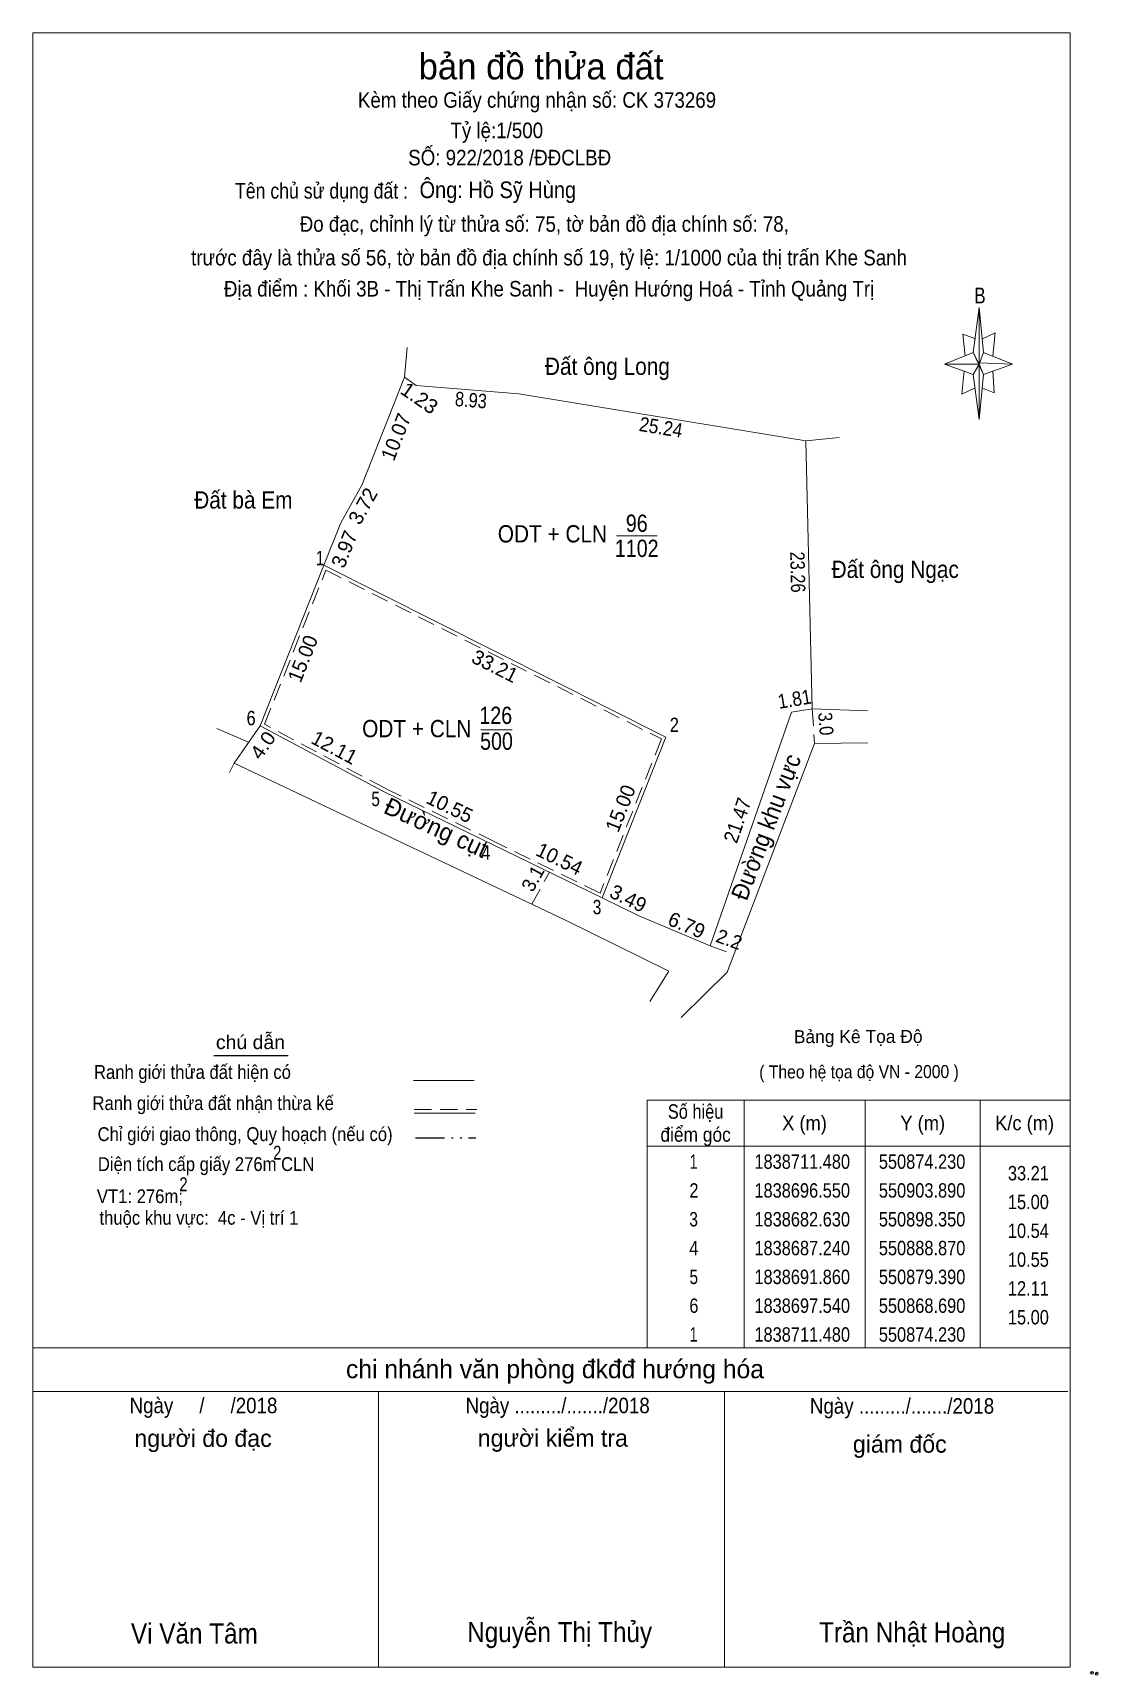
# Model space of a CAD drawing. Header units: metres. Extents: x 550403 to 551646, y 1838614 to 1838792.
# Drawn here: x 550849 to 550941.4, y 1838615.2 to 1838757.7 of the extents above; entities that cross this region are included whole.
import ezdxf
from ezdxf.enums import TextEntityAlignment as Align

# ---------------------------------------------------------------- set-up
doc = ezdxf.new("R2010")
doc.units = ezdxf.units.M
doc.header["$LTSCALE"] = 0.5
doc.header["$PDMODE"] = 32
doc.header["$PDSIZE"] = 0.25
for name, pattern in [('DASH_DOUBLE_DOT', [9.2, 5, -1.2, 0.3, -1.2, 0.3, -1.2]), ('MEDIUM_DASHED', [4.5, 3, -1.5]), ('SHORT_DASHED', [2.7, 1.5, -1.2])]:
    doc.linetypes.add(name, pattern=pattern)
for name, color, linetype, lineweight in [('10', 7, 'Continuous', 13), ('16', 7, 'Continuous', 25), ('2', 7, 'SHORT_DASHED', 13), ('5', 7, 'Continuous', 13), ('55', 7, 'Continuous', 13), ('63', 7, 'Continuous', 13)]:
    doc.layers.add(name, color=color, linetype=linetype, lineweight=lineweight)
doc.layers.add('34', color=7, linetype='Continuous')

msp = doc.modelspace()

# ---------------------------------------------------------------- texts
at = {"layer": '10'}
for s, width, p in [('Đất ông Long', 0.9, (550898.82, 1838728)), ('Đất bà Em', 0.9, (550867.235, 1838716.4)), ('96', 0.85, (550901.365, 1838714.38)), ('1102', 0.85, (550901.36, 1838712.2)), ('Đất ông Ngạc', 0.9, (550923.79, 1838710.38)), ('126', 0.85, (550889.13, 1838697.71)), ('500', 0.85, (550889.195, 1838695.47))]:
    msp.add_text(s, height=1.5, dxfattribs=dict(at, width=width)).set_placement(p, align=Align.CENTER)
for s, height, rotation, width, p in [('1.23', 1.25, 325.275, 1.05, (550882.154, 1838725.4815)), ('8.93', 1.25, 355.375, 0.85, (550886.9296, 1838725.1952)), ('25.24', 1.25, 350.676, 0.9, (550903.3637, 1838722.8391)), ('23.26', 1.25, 271.331, 0.85, (550914.7124, 1838710.8745)), ('1.81', 1.25, 9.514, 0.9, (550915.1567, 1838699.2574)), ('3.0', 1.2, 274.384, 0.9, (550917.1766, 1838697.6809)), ('4.0', 1.2, 54.936, 1.1, (550869.4198, 1838695.5253)), ('Đường khu vực', 1.5, 69.075, 0.95, (550913.2796, 1838688.5071)), ('21.47', 1.25, 70.856, 0.95, (550910.6878, 1838689.145))]:
    msp.add_text(s, height=height, rotation=rotation, dxfattribs=dict(at, width=width)).set_placement(p, align=Align.CENTER)
for s, height, rotation, p in [('10.07', 1.25, 68.452, (550881.0565, 1838722.3905)), ('3.72', 1.25, 60.886, (550878.1498, 1838716.3159)), ('3.97', 1.25, 68.279, (550876.573, 1838712.6437)), ('15.00', 1.25, 68.326, (550872.9727, 1838703.1492)), ('33.21', 1.25, 333.281, (550888.784, 1838702.1718)), ('12.11', 1.25, 332.039, (550874.847, 1838695.1149)), ('15.00', 1.25, 68.298, (550900.5317, 1838690.1639)), ('Đường cụt', 1.5, 335.386, (550883.6476, 1838688.041)), ('10.55', 1.25, 334.018, (550884.8612, 1838689.9832)), ('10.54', 1.25, 334.067, (550894.3867, 1838685.4428)), ('3.1', 1.2, 61.211, (550892.8758, 1838684.016)), ('3.49', 1.25, 334.022, (550900.3562, 1838682.0163)), ('6.79', 1.25, 337.023, (550905.451, 1838679.6808)), ('2.2', 1.2, 340.152, (550909.1863, 1838678.4543))]:
    msp.add_text(s, height=height, rotation=rotation, dxfattribs=at).set_placement(p, align=Align.CENTER)
for s, height, width, p in [('ODT + CLN ', 1.5, 0.9, (550899.29, 1838713.46)), (' 1', 1.25, 0.75, (550874.23, 1838711.48)), (' 6', 1.25, 0.85, (550868.3, 1838697.6)), ('ODT + CLN ', 1.5, 0.9, (550887.52, 1838696.56)), (' 2', 1.25, 0.85, (550905.02, 1838697.01)), (' 5', 1.25, 0.8, (550879.08, 1838690.58)), (' 4', 1.25, 0.85, (550888.68, 1838685.93)), (' 3', 1.25, 0.8, (550898.29, 1838681.2))]:
    msp.add_text(s, height=height, dxfattribs=dict(at, width=width)).set_placement(p, align=Align.RIGHT)
for p in [(550868.1049, 1838697.86), (550868.1049, 1838697.86), (550868.1049, 1838697.86), (550867.3949, 1838696.25), (550867.3949, 1838696.25), (550867.3949, 1838696.25), (550866.5249, 1838694.28), (550866.5249, 1838694.28), (550866.5249, 1838694.28)]:
    msp.add_text('D', height=0.01, dxfattribs=at).set_placement(p, align=Align.CENTER)
at = {"layer": '16', "width": 0.8}
for p in [(550870.175, 1838659.91), (550862.035, 1838657.17)]:
    msp.add_text('2', height=1.2, dxfattribs=at).set_placement(p, align=Align.CENTER)
at = {"layer": '2', "width": 0.9}
msp.add_text('Tỷ lệ:1/500', height=1.35, dxfattribs=at).set_placement((550889.22, 1838748.54), align=Align.CENTER)
at = {"layer": '34', "width": 0.9}
msp.add_text('Ông: Hồ Sỹ Hùng', height=1.44, dxfattribs=at).set_placement((550882.52, 1838743.34))
at = {"layer": '5'}
for s, height, p in [('bản đồ thửa đất', 2.25, (550893.065, 1838753.64)), ('chi nhánh văn phòng đkđđ hướng hóa', 1.6, (550894.27, 1838640.94)), ('người đo đạc', 1.5, (550863.735, 1838634.98)), ('người kiểm tra', 1.5, (550894.085, 1838635)), ('giám đốc', 1.5, (550924.185, 1838634.48))]:
    msp.add_text(s, height=height, dxfattribs=at).set_placement(p, align=Align.CENTER)
for s, height, width, p in [('Kèm theo Giấy chứng nhận số: CK 373269', 1.35, 0.9, (550892.71, 1838751.18)), ('SỐ: 922/2018 /ĐĐCLBĐ', 1.35, 0.9, (550890.34, 1838746.18)), ('Tên chủ sử dụng đất :', 1.35, 0.85, (550874.015, 1838743.3)), ('Đo đạc, chỉnh lý từ thửa số: 75, tờ bản đồ địa chính số: 78, ', 1.35, 0.9, (550893.57, 1838740.42)), ('trước đây là thửa số 56, tờ bản đồ địa chính số 19, tỷ lệ: 1/1000 của thị trấn Khe Sanh', 1.35, 0.9, (550893.755, 1838737.5)), ('Địa điểm : Khối 3B - Thị Trấn Khe Sanh -  Huyện Hướng Hoá - Tỉnh Quảng Trị ', 1.35, 0.9, (550893.985, 1838734.8)), ('B', 1.378, 0.8, (550931.14, 1838734.2)), ('chú dẫn', 1.2, 1.05, (550867.85, 1838669.5)), ('Ranh giới thửa đất hiện có ', 1.2, 0.9, (550863.015, 1838666.91)), ('Ranh giới thửa đất nhận thừa kế', 1.2, 0.9, (550864.615, 1838664.21)), ('Chỉ giới giao thông, Quy hoạch (nếu có)', 1.2, 0.9, (550867.385, 1838661.52)), ('Diện tích cấp giấy 276m CLN', 1.2, 0.9, (550864.005, 1838658.92)), ('VT1: 276m; ', 1.2, 0.9, (550858.46, 1838656.13)), ('thuộc khu vực:  4c - Vị trí 1', 1.2, 0.9, (550863.38, 1838654.26)), ('Ngày     /     /2018', 1.35, 0.9, (550863.775, 1838637.9)), ('Ngày ........./......./2018', 1.35, 0.9, (550894.5, 1838637.9)), ('Ngày ........./......./2018', 1.35, 0.9, (550924.38, 1838637.86)), ('Vi Văn Tâm', 1.75, 0.9, (550862.985, 1838617.92)), ('Nguyễn Thị Thủy', 1.75, 0.9, (550894.675, 1838618.04)), ('Trần Nhật Hoàng', 1.75, 0.9, (550925.26, 1838618.02))]:
    msp.add_text(s, height=height, dxfattribs=dict(at, width=width)).set_placement(p, align=Align.CENTER)
at = {"layer": '55'}
msp.add_text('Bảng Kê Tọa Độ', height=1.13, rotation=0.127, dxfattribs=at).set_placement((550920.5788, 1838670.0233), align=Align.CENTER)
at = {"layer": '55', "width": 0.9}
msp.add_text('( Theo hệ tọa độ VN - 2000 )', height=1.13, rotation=0.127, dxfattribs=at).set_placement((550920.6488, 1838666.9689), align=Align.CENTER)
at = {"layer": '63'}
for s, width, p in [('Số hiệu', 0.85, (550906.47, 1838663.46)), ('X (m)', 0.95, (550915.92, 1838662.46)), ('Y (m)', 0.95, (550926.175, 1838662.46)), ('K/c (m)', 0.95, (550935.015, 1838662.46)), ('điểm góc', 0.9, (550906.47, 1838661.46)), (' 1', 0.75, (550906.12, 1838659.11)), ('1838711.480', 0.85, (550915.72, 1838659.11)), ('550874.230', 0.85, (550926.12, 1838659.11)), (' 2', 0.85, (550906.125, 1838656.61)), ('1838696.550', 0.85, (550915.72, 1838656.61)), ('550903.890', 0.85, (550926.12, 1838656.61)), (' 3', 0.8, (550906.115, 1838654.11)), ('1838682.630', 0.85, (550915.72, 1838654.11)), ('550898.350', 0.85, (550926.12, 1838654.11)), (' 4', 0.85, (550906.12, 1838651.61)), ('1838687.240', 0.85, (550915.72, 1838651.61)), ('550888.870', 0.85, (550926.12, 1838651.61)), (' 5', 0.8, (550906.125, 1838649.11)), ('1838691.860', 0.85, (550915.72, 1838649.11)), ('550879.390', 0.85, (550926.12, 1838649.11)), (' 6', 0.85, (550906.125, 1838646.61)), ('1838697.540', 0.85, (550915.72, 1838646.61)), ('550868.690', 0.85, (550926.12, 1838646.61)), (' 1', 0.75, (550906.12, 1838644.11)), ('1838711.480', 0.85, (550915.72, 1838644.11)), ('550874.230', 0.85, (550926.12, 1838644.11))]:
    msp.add_text(s, height=1.25, dxfattribs=dict(at, width=width)).set_placement(p, align=Align.CENTER)
at = {"layer": '63', "width": 0.85}
for s, p in [('33.21', (550937.12, 1838658.11)), ('15.00', (550937.12, 1838655.61)), ('10.54', (550937.12, 1838653.11)), ('10.55', (550937.12, 1838650.61)), ('12.11', (550937.12, 1838648.11)), ('15.00', (550937.12, 1838645.61))]:
    msp.add_text(s, height=1.25, dxfattribs=at).set_placement(p, align=Align.RIGHT)

# ---------------------------------------------------------------- linework, layer by layer
at = {"layer": '10'}
for p, q in [((550881.21, 1838727.79), (550881.44, 1838730.38)), ((550916.03, 1838722.28), (550918.94, 1838722.56)), ((550899.61, 1838714.04), (550903.13, 1838714.04)), ((550868.69, 1838697.54), (550874.23, 1838711.48)), ((550916.57, 1838699.03), (550921.38, 1838698.85)), ((550867.69, 1838696.12), (550864.93, 1838697.33)), ((550868.69, 1838697.54), (550866.43, 1838694.32)), ((550868.69, 1838697.54), (550879.39, 1838691.86)), ((550887.83, 1838697.2), (550890.55, 1838697.2)), ((550903.9, 1838696.57), (550898.35, 1838682.63)), ((550866.43, 1838694.32), (550866.02, 1838693.5)), ((550866.43, 1838694.32), (550895.13, 1838680.71)), ((550895.13, 1838680.71), (550904.14, 1838676.27)), ((550904.14, 1838676.27), (550902.51, 1838673.62))]:
    msp.add_line(p, q, dxfattribs=at)
at = {"layer": '10', "linetype": 'MEDIUM_DASHED'}
for p, q in [((550916.57, 1838699.03), (550916.8, 1838696.03)), ((550892.26, 1838682.07), (550893.79, 1838684.85)), ((550907.74, 1838678.45), (550909.79, 1838677.71))]:
    msp.add_line(p, q, dxfattribs=at)
at = {"layer": '10'}
for points in [[(550875.7, 1838715.17), (550877.51, 1838718.42), (550881.21, 1838727.79)], [(550881.21, 1838727.79), (550882.22, 1838727.09), (550891.12, 1838726.37), (550916.03, 1838722.28)], [(550916.03, 1838722.28), (550916.57, 1838699.03), (550914.78, 1838698.73), (550907.74, 1838678.45), (550901.49, 1838681.1)], [(550875.7, 1838715.17), (550874.23, 1838711.48), (550903.9, 1838696.57)], [(550921.41, 1838696.07), (550916.8, 1838696.03), (550909.21, 1838676.18), (550905.22, 1838672.25)], [(550879.39, 1838691.86), (550898.35, 1838682.63), (550901.49, 1838681.1)]]:
    msp.add_lwpolyline(points, dxfattribs=at)
at = {"layer": '10', "linetype": 'MEDIUM_DASHED'}
msp.add_lwpolyline([(550874.39, 1838711.06), (550903.51, 1838696.41), (550898.19, 1838683.04), (550889, 1838687.51), (550879.53, 1838692.13), (550869.07, 1838697.68)], close=True, dxfattribs=at)
at = {"layer": '16'}
msp.add_line((550871.13, 1838668.9), (550864.68, 1838668.9), dxfattribs=at)
at = {"layer": '5'}
for p, q in [((550930.56, 1838729.94), (550931.06, 1838733.84)), ((550931.46, 1838729.94), (550933.96, 1838728.94)), ((550930.56, 1838728.04), (550928.06, 1838728.94)), ((550931.46, 1838728.04), (550931.06, 1838724.14)), ((550932.26, 1838728.34), (550932.36, 1838726.44)), ((550932.36, 1838726.44), (550931.36, 1838726.84)), ((550881.99, 1838666.77), (550887.27, 1838666.77)), ((550882.06, 1838663.95), (550887.34, 1838663.95)), ((550848.97, 1838643.58), (550938.97, 1838643.58)), ((550848.97, 1838639.78), (550938.77, 1838639.78)), ((550848.97, 1838639.78), (550938.77, 1838639.78)), ((550848.97, 1838639.78), (550938.77, 1838639.78)), ((550878.97, 1838615.88), (550878.97, 1838639.78)), ((550908.97, 1838615.88), (550908.97, 1838639.78))]:
    msp.add_line(p, q, dxfattribs=at)
at = {"layer": '5', "linetype": 'MEDIUM_DASHED'}
msp.add_line((550882.06, 1838664.27), (550887.5, 1838664.27), dxfattribs=at)
at = {"layer": '5', "linetype": 'DASH_DOUBLE_DOT', "lineweight": 25}
msp.add_line((550882.18, 1838661.81), (550887.41, 1838661.81), dxfattribs=at)
at = {"layer": '5'}
for points in [[(550848.97, 1838757.68), (550938.97, 1838757.68), (550938.97, 1838615.88), (550848.97, 1838615.88)], [(550931.06, 1838733.84), (550931.46, 1838729.94), (550931.06, 1838728.94)], [(550931.06, 1838728.94), (550928.06, 1838728.94), (550930.56, 1838729.94), (550931.46, 1838728.04), (550933.96, 1838728.94), (550931.06, 1838729.04)], [(550931.06, 1838728.94), (550931.06, 1838724.14), (550930.56, 1838728.04)]]:
    msp.add_lwpolyline(points, close=True, dxfattribs=at)
for points in [[(550930.76, 1838731.14), (550929.66, 1838731.54), (550929.86, 1838729.64)], [(550931.36, 1838731.14), (550932.46, 1838731.64), (550932.26, 1838729.64)], [(550931.06, 1838728.94), (550930.56, 1838729.94), (550928.06, 1838728.94)], [(550929.76, 1838728.34), (550929.56, 1838726.34), (550930.66, 1838726.84)], [(550931.06, 1838728.94), (550931.46, 1838728.04), (550933.96, 1838728.94)], [(550938.97, 1838615.88), (550848.97, 1838615.88), (550848.97, 1838639.78)]]:
    msp.add_lwpolyline(points, dxfattribs=at)
for p in [(550940.87, 1838615.38), (550941.27, 1838615.3)]:
    msp.add_point(p, dxfattribs=at)
at = {"layer": '63'}
for p, q in [((550910.67, 1838665.08), (550910.67, 1838643.58)), ((550921.17, 1838665.08), (550921.17, 1838643.58)), ((550931.17, 1838665.08), (550931.17, 1838643.58)), ((550902.27, 1838661.08), (550938.97, 1838661.08))]:
    msp.add_line(p, q, dxfattribs=at)
msp.add_lwpolyline([(550902.27, 1838665.08), (550938.97, 1838665.08), (550938.97, 1838643.58), (550902.27, 1838643.58)], close=True, dxfattribs=at)

msp.set_redraw_order([(e.dxf.handle, doc.entitydb.next_handle()) for e in msp.query("TEXT MTEXT ATTDEF DIMENSION ARC_DIMENSION")])  # texts and dimensions are drawn at this point

doc.saveas('drawing.dxf')
